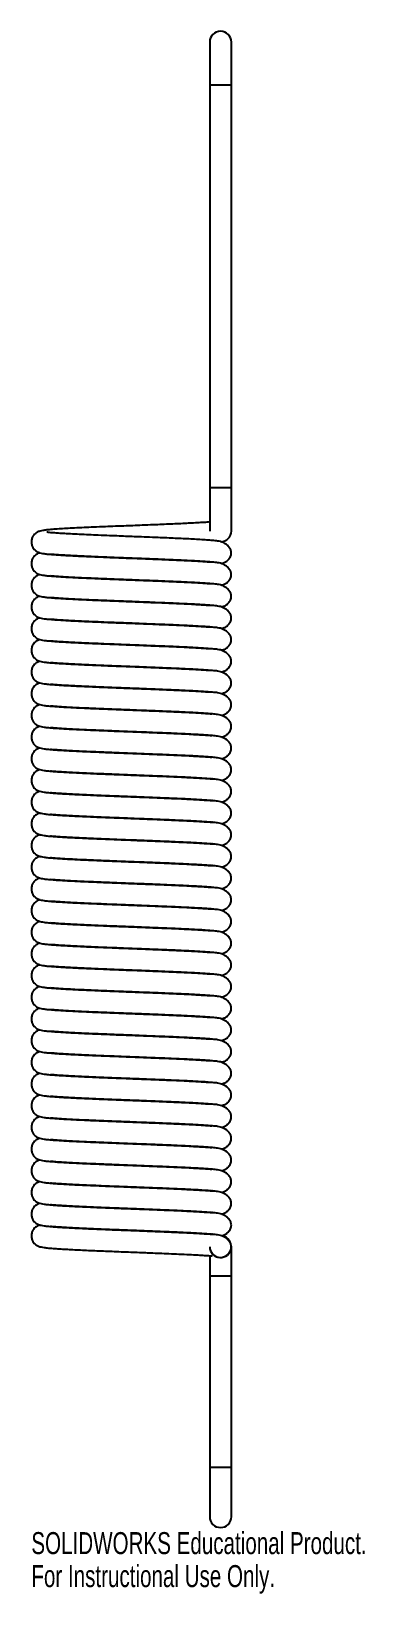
# Model space of a CAD drawing. Header units: millimetres. Extents: x -22 to 51, y -76 to 267.
import ezdxf

# ---------------------------------------------------------------- set-up
doc = ezdxf.new("R2010")
doc.units = ezdxf.units.MM
doc.styles.add('SLDTEXTSTYLE0', font='TXT', dxfattribs={"width": 0.7})

msp = doc.modelspace()

# ---------------------------------------------------------------- texts
at = {"color": 7, "linetype": 'Continuous', "char_height": 4.8336, "attachment_point": 1, "style": 'SLDTEXTSTYLE0'}
for s, insert in [('SOLIDWORKS Educational Product.', (-21.97, -62.74)), ('For Instructional Use Only.', (-21.97, -69.99))]:
    msp.add_mtext(s, dxfattribs=dict(at, insert=insert))

# ---------------------------------------------------------------- linework, layer by layer
at = {"color": 7, "linetype": 'Continuous', "lineweight": 25}
for p, q in [((17.23, 264.79), (17.23, 157.29)), ((21.98, 157.29), (21.98, 264.79)), ((21.98, 255.29), (17.23, 255.29)), ((21.98, 166.79), (17.23, 166.79)), ((21.95, 157.18), (21.98, 157.29)), ((21.98, -59.35), (21.98, 0)), ((17.23, -1.95), (17.23, -59.35)), ((21.98, -6.5), (17.23, -6.5)), ((21.98, -48.5), (17.23, -48.5))]:
    msp.add_line(p, q, dxfattribs=at)
for centre, radius, start, end in [((19.6, 264.79), 2.38, 0, 180), ((19.6, 157.29), 2.38, 271.7047, 0), ((19.6, 0), 2.38, 180, 79.106), ((19.6, 0), 2.37, 269.9744, 0.021), ((19.6, 0), 2.38, 226.8829, 270.0044), ((19.6, -59.35), 2.38, 180, 0)]:
    msp.add_arc(centre, radius, start, end, dxfattribs=at)
for points, knots in [([(17.23, 159.3), (17.02, 159.28), (16.47, 159.23), (15.27, 159.15), (13.77, 159.07), (11.64, 158.95), (9.29, 158.85), (6.79, 158.74), (4.7, 158.66), (2.54, 158.57), (0.37, 158.49), (-1.6, 158.41), (-3.62, 158.34), (-5.87, 158.24), (-8.19, 158.15), (-10.45, 158.05), (-12.48, 157.96), (-14.31, 157.86), (-15.99, 157.76), (-17.43, 157.66), (-18.59, 157.55), (-19.35, 157.45), (-20.04, 157.31), (-20.59, 157.11), (-21.05, 156.82), (-21.44, 156.45), (-21.81, 155.88), (-22.01, 155.11), (-21.94, 154.33), (-21.68, 153.7), (-21.33, 153.24), (-20.87, 152.85), (-20.29, 152.57), (-19.8, 152.45), (-19.13, 152.33), (-18.19, 152.22), (-16.98, 152.13), (-15.55, 152.03), (-14.08, 151.94), (-12.48, 151.86), (-10.23, 151.75), (-7.77, 151.65), (-5.21, 151.54), (-3.21, 151.46), (-1.19, 151.38), (0.82, 151.31), (2.63, 151.24), (4.39, 151.17), (6.25, 151.09), (8.34, 151), (10.57, 150.91), (12.73, 150.8), (14.59, 150.7), (16.01, 150.61), (16.99, 150.55), (17.68, 150.5), (17.77, 150.56), (17.81, 150.6)], [0, 0, 0, 0, 0.0134672, 0.0353747, 0.0560096, 0.0752154, 0.1119969, 0.1303218, 0.1485053, 0.1705146, 0.1894321, 0.2066258, 0.2235223, 0.2439714, 0.2686115, 0.2896821, 0.3127273, 0.3349804, 0.3558409, 0.3812908, 0.404431, 0.4254359, 0.4400035, 0.453907, 0.460731, 0.4674647, 0.4745224, 0.482248, 0.4898384, 0.4966089, 0.5026306, 0.5081504, 0.5185554, 0.5325078, 0.550328, 0.5723801, 0.5976928, 0.617773, 0.6373876, 0.6564262, 0.6750567, 0.7117496, 0.7300277, 0.7469863, 0.7668473, 0.7843413, 0.801012, 0.8153416, 0.8326171, 0.8527379, 0.875548, 0.9008976, 0.925036, 0.9469733, 0.9666171, 0.9842855, 1, 1, 1, 1]), ([(19.74, 150.16), (19.9, 150.21), (20.28, 150.3), (20.84, 150.59), (21.4, 151.03), (21.85, 151.66), (22.03, 152.6), (21.89, 153.16), (21.54, 153.77), (21.06, 154.24), (20.53, 154.6), (19.89, 154.91), (19.18, 155.09), (18.5, 155.17), (17.6, 155.26), (16.26, 155.35), (14.74, 155.45), (13.13, 155.54), (11.44, 155.62), (9.1, 155.73), (6.39, 155.84), (3.49, 155.96), (1.23, 156.05), (-0.79, 156.12), (-2.78, 156.2), (-4.95, 156.29), (-7.17, 156.38), (-9.4, 156.47), (-11.47, 156.56), (-13.38, 156.66), (-15, 156.75), (-16.29, 156.84), (-17.29, 156.91), (-18, 156.98), (-18.5, 157.05), (-18.53, 157.04), (-18.54, 157.04)], [0, 0, 0, 0, 0.015735, 0.034721, 0.055585, 0.07847, 0.103293, 0.128904, 0.151161, 0.169886, 0.185066, 0.199994, 0.213207, 0.231506, 0.26911, 0.307843, 0.34437, 0.378471, 0.410576, 0.442103, 0.504831, 0.54426, 0.578339, 0.608293, 0.636782, 0.669428, 0.709389, 0.743901, 0.782293, 0.821224, 0.857885, 0.892004, 0.923546, 0.952991, 0.98027, 1, 1, 1, 1]), ([(-20.04, 152.53), (-20.05, 152.52), (-20.25, 152.48), (-20.59, 152.34), (-21.05, 152.06), (-21.44, 151.69), (-21.81, 151.12), (-22.01, 150.34), (-21.94, 149.56), (-21.68, 148.93), (-21.33, 148.48), (-20.87, 148.08), (-20.29, 147.8), (-19.8, 147.68), (-19.13, 147.56), (-18.19, 147.46), (-16.98, 147.36), (-15.55, 147.26), (-14.08, 147.18), (-12.48, 147.09), (-10.23, 146.99), (-7.77, 146.88), (-5.21, 146.78), (-3.21, 146.7), (-1.19, 146.62), (0.82, 146.54), (2.63, 146.47), (4.39, 146.4), (6.25, 146.33), (8.34, 146.24), (10.57, 146.14), (12.73, 146.04), (14.59, 145.94), (16.01, 145.84), (16.99, 145.79), (17.68, 145.73), (17.77, 145.8), (17.81, 145.83)], [0, 0, 0, 0, 0.00081, 0.025618, 0.037794, 0.049809, 0.062402, 0.076186, 0.08973, 0.10181, 0.112554, 0.122403, 0.140969, 0.165864, 0.19766, 0.237007, 0.282172, 0.318001, 0.352999, 0.386969, 0.420211, 0.485681, 0.518294, 0.548553, 0.583991, 0.615205, 0.64495, 0.670518, 0.701342, 0.737243, 0.777943, 0.823174, 0.866243, 0.905386, 0.940436, 0.971961, 1, 1, 1, 1]), ([(19.74, 145.4), (19.9, 145.44), (20.28, 145.53), (20.84, 145.82), (21.4, 146.26), (21.85, 146.89), (22.03, 147.83), (21.89, 148.39), (21.54, 149.01), (21.06, 149.47), (20.53, 149.84), (19.89, 150.14), (19.18, 150.32), (18.5, 150.4), (17.6, 150.49), (16.26, 150.59), (14.74, 150.68), (13.13, 150.77), (11.44, 150.86), (9.1, 150.96), (6.39, 151.07), (3.49, 151.19), (1.23, 151.28), (-0.79, 151.36), (-2.78, 151.43), (-4.95, 151.52), (-7.17, 151.61), (-9.4, 151.71), (-11.47, 151.8), (-13.38, 151.9), (-15, 151.99), (-16.29, 152.07), (-17.19, 152.14), (-17.59, 152.18), (-17.74, 152.19)], [0, 0, 0, 0, 0.016693, 0.036835, 0.058969, 0.083247, 0.109582, 0.136752, 0.160364, 0.180228, 0.196333, 0.21217, 0.226187, 0.2456, 0.285494, 0.326584, 0.365335, 0.401512, 0.435572, 0.469018, 0.535565, 0.577395, 0.613548, 0.645326, 0.675549, 0.710183, 0.752577, 0.789189, 0.829919, 0.87122, 0.910113, 0.946309, 0.979771, 1, 1, 1, 1]), ([(-20.04, 147.76), (-20.05, 147.76), (-20.25, 147.71), (-20.59, 147.57), (-21.05, 147.29), (-21.44, 146.92), (-21.81, 146.35), (-22.01, 145.58), (-21.94, 144.8), (-21.68, 144.16), (-21.33, 143.71), (-20.87, 143.31), (-20.29, 143.04), (-19.8, 142.91), (-19.13, 142.8), (-18.19, 142.69), (-16.98, 142.59), (-15.55, 142.5), (-14.08, 142.41), (-12.48, 142.33), (-10.23, 142.22), (-7.77, 142.11), (-5.21, 142.01), (-3.21, 141.93), (-1.19, 141.85), (0.82, 141.77), (2.63, 141.7), (4.39, 141.63), (6.25, 141.56), (8.34, 141.47), (10.57, 141.38), (12.73, 141.27), (14.59, 141.17), (16.01, 141.08), (16.99, 141.02), (17.68, 140.97), (17.77, 141.03), (17.81, 141.06)], [0, 0, 0, 0, 0.00081, 0.025618, 0.037794, 0.049809, 0.062402, 0.076186, 0.08973, 0.10181, 0.112554, 0.122403, 0.140969, 0.165864, 0.19766, 0.237007, 0.282172, 0.318001, 0.352999, 0.386969, 0.420211, 0.485681, 0.518294, 0.548553, 0.583991, 0.615205, 0.64495, 0.670518, 0.701342, 0.737243, 0.777943, 0.823174, 0.866243, 0.905386, 0.940436, 0.971961, 1, 1, 1, 1]), ([(19.74, 140.63), (19.9, 140.67), (20.28, 140.76), (20.84, 141.05), (21.4, 141.49), (21.85, 142.12), (22.03, 143.06), (21.89, 143.63), (21.54, 144.24), (21.06, 144.71), (20.53, 145.07), (19.89, 145.38), (19.18, 145.56), (18.5, 145.64), (17.6, 145.73), (16.26, 145.82), (14.74, 145.92), (13.13, 146.01), (11.44, 146.09), (9.1, 146.19), (6.39, 146.31), (3.49, 146.42), (1.23, 146.51), (-0.79, 146.59), (-2.78, 146.67), (-4.95, 146.75), (-7.17, 146.84), (-9.4, 146.94), (-11.47, 147.03), (-13.38, 147.13), (-15, 147.22), (-16.29, 147.31), (-17.19, 147.37), (-17.59, 147.41), (-17.74, 147.43)], [0, 0, 0, 0, 0.016693, 0.036835, 0.058969, 0.083247, 0.109582, 0.136752, 0.160364, 0.180228, 0.196333, 0.21217, 0.226187, 0.2456, 0.285494, 0.326584, 0.365335, 0.401512, 0.435572, 0.469018, 0.535565, 0.577395, 0.613548, 0.645326, 0.675549, 0.710183, 0.752577, 0.789189, 0.829919, 0.87122, 0.910113, 0.946309, 0.979771, 1, 1, 1, 1]), ([(-20.04, 142.99), (-20.05, 142.99), (-20.25, 142.95), (-20.59, 142.81), (-21.05, 142.52), (-21.44, 142.16), (-21.81, 141.59), (-22.01, 140.81), (-21.94, 140.03), (-21.68, 139.4), (-21.33, 138.94), (-20.87, 138.55), (-20.29, 138.27), (-19.8, 138.15), (-19.13, 138.03), (-18.19, 137.93), (-16.98, 137.83), (-15.55, 137.73), (-14.08, 137.64), (-12.48, 137.56), (-10.23, 137.45), (-7.77, 137.35), (-5.21, 137.24), (-3.21, 137.16), (-1.19, 137.08), (0.82, 137.01), (2.63, 136.94), (4.39, 136.87), (6.25, 136.79), (8.34, 136.71), (10.57, 136.61), (12.73, 136.5), (14.59, 136.4), (16.01, 136.31), (16.99, 136.26), (17.68, 136.2), (17.77, 136.27), (17.81, 136.3)], [0, 0, 0, 0, 0.00081, 0.025618, 0.037794, 0.049809, 0.062402, 0.076186, 0.08973, 0.10181, 0.112554, 0.122403, 0.140969, 0.165864, 0.19766, 0.237007, 0.282172, 0.318001, 0.352999, 0.386969, 0.420211, 0.485681, 0.518294, 0.548553, 0.583991, 0.615205, 0.64495, 0.670518, 0.701342, 0.737243, 0.777943, 0.823174, 0.866243, 0.905386, 0.940436, 0.971961, 1, 1, 1, 1]), ([(19.74, 135.87), (19.9, 135.91), (20.28, 136), (20.84, 136.29), (21.4, 136.73), (21.85, 137.36), (22.03, 138.3), (21.89, 138.86), (21.54, 139.47), (21.06, 139.94), (20.53, 140.31), (19.89, 140.61), (19.18, 140.79), (18.5, 140.87), (17.6, 140.96), (16.26, 141.06), (14.74, 141.15), (13.13, 141.24), (11.44, 141.32), (9.1, 141.43), (6.39, 141.54), (3.49, 141.66), (1.23, 141.75), (-0.79, 141.82), (-2.78, 141.9), (-4.95, 141.99), (-7.17, 142.08), (-9.4, 142.17), (-11.47, 142.27), (-13.38, 142.36), (-15, 142.46), (-16.29, 142.54), (-17.19, 142.61), (-17.59, 142.65), (-17.74, 142.66)], [0, 0, 0, 0, 0.016693, 0.036835, 0.058969, 0.083247, 0.109582, 0.136752, 0.160364, 0.180228, 0.196333, 0.21217, 0.226187, 0.2456, 0.285494, 0.326584, 0.365335, 0.401512, 0.435572, 0.469018, 0.535565, 0.577395, 0.613548, 0.645326, 0.675549, 0.710183, 0.752577, 0.789189, 0.829919, 0.87122, 0.910113, 0.946309, 0.979771, 1, 1, 1, 1]), ([(-20.04, 138.23), (-20.05, 138.23), (-20.25, 138.18), (-20.59, 138.04), (-21.05, 137.76), (-21.44, 137.39), (-21.81, 136.82), (-22.01, 136.05), (-21.94, 135.27), (-21.68, 134.63), (-21.33, 134.18), (-20.87, 133.78), (-20.29, 133.5), (-19.8, 133.38), (-19.13, 133.26), (-18.19, 133.16), (-16.98, 133.06), (-15.55, 132.96), (-14.08, 132.88), (-12.48, 132.79), (-10.23, 132.69), (-7.77, 132.58), (-5.21, 132.48), (-3.21, 132.4), (-1.19, 132.32), (0.82, 132.24), (2.63, 132.17), (4.39, 132.1), (6.25, 132.03), (8.34, 131.94), (10.57, 131.84), (12.73, 131.74), (14.59, 131.64), (16.01, 131.55), (16.99, 131.49), (17.68, 131.43), (17.77, 131.5), (17.81, 131.53)], [0, 0, 0, 0, 0.00081, 0.025618, 0.037794, 0.049809, 0.062402, 0.076186, 0.08973, 0.10181, 0.112554, 0.122403, 0.140969, 0.165864, 0.19766, 0.237007, 0.282172, 0.318001, 0.352999, 0.386969, 0.420211, 0.485681, 0.518294, 0.548553, 0.583991, 0.615205, 0.64495, 0.670518, 0.701342, 0.737243, 0.777943, 0.823174, 0.866243, 0.905386, 0.940436, 0.971961, 1, 1, 1, 1]), ([(19.74, 131.1), (19.9, 131.14), (20.28, 131.23), (20.84, 131.52), (21.4, 131.96), (21.85, 132.59), (22.03, 133.53), (21.89, 134.09), (21.54, 134.71), (21.06, 135.17), (20.53, 135.54), (19.89, 135.85), (19.18, 136.02), (18.5, 136.11), (17.6, 136.19), (16.26, 136.29), (14.74, 136.38), (13.13, 136.47), (11.44, 136.56), (9.1, 136.66), (6.39, 136.78), (3.49, 136.89), (1.23, 136.98), (-0.79, 137.06), (-2.78, 137.13), (-4.95, 137.22), (-7.17, 137.31), (-9.4, 137.41), (-11.47, 137.5), (-13.38, 137.6), (-15, 137.69), (-16.29, 137.77), (-17.19, 137.84), (-17.59, 137.88), (-17.74, 137.89)], [0, 0, 0, 0, 0.0166928, 0.0368352, 0.0589686, 0.083247, 0.1095816, 0.1367517, 0.1603638, 0.1802282, 0.196333, 0.2121697, 0.2261867, 0.2456005, 0.2854938, 0.326584, 0.3653348, 0.401512, 0.4355721, 0.4690185, 0.535565, 0.5773947, 0.6135482, 0.6453258, 0.6755489, 0.7101831, 0.752577, 0.7891893, 0.8299193, 0.87122, 0.9101134, 0.946309, 0.9797709, 1, 1, 1, 1]), ([(-20.04, 133.46), (-20.05, 133.46), (-20.25, 133.41), (-20.59, 133.27), (-21.05, 132.99), (-21.44, 132.62), (-21.81, 132.05), (-22.01, 131.28), (-21.94, 130.5), (-21.68, 129.87), (-21.33, 129.41), (-20.87, 129.02), (-20.29, 128.74), (-19.8, 128.62), (-19.13, 128.5), (-18.19, 128.39), (-16.98, 128.29), (-15.55, 128.2), (-14.08, 128.11), (-12.48, 128.03), (-10.23, 127.92), (-7.77, 127.82), (-5.21, 127.71), (-3.21, 127.63), (-1.19, 127.55), (0.82, 127.48), (2.63, 127.41), (4.39, 127.34), (6.25, 127.26), (8.34, 127.17), (10.57, 127.08), (12.73, 126.97), (14.59, 126.87), (16.01, 126.78), (16.99, 126.72), (17.68, 126.67), (17.77, 126.73), (17.81, 126.76)], [0, 0, 0, 0, 0.00081, 0.025618, 0.037794, 0.049809, 0.062402, 0.076186, 0.08973, 0.10181, 0.112554, 0.122403, 0.140969, 0.165864, 0.19766, 0.237007, 0.282172, 0.318001, 0.352999, 0.386969, 0.420211, 0.485681, 0.518294, 0.548553, 0.583991, 0.615205, 0.64495, 0.670518, 0.701342, 0.737243, 0.777943, 0.823174, 0.866243, 0.905386, 0.940436, 0.971961, 1, 1, 1, 1]), ([(19.74, 126.33), (19.9, 126.37), (20.28, 126.46), (20.84, 126.75), (21.4, 127.2), (21.85, 127.82), (22.03, 128.76), (21.89, 129.33), (21.54, 129.94), (21.06, 130.41), (20.53, 130.77), (19.89, 131.08), (19.18, 131.26), (18.5, 131.34), (17.6, 131.43), (16.26, 131.52), (14.74, 131.62), (13.13, 131.71), (11.44, 131.79), (9.1, 131.9), (6.39, 132.01), (3.49, 132.13), (1.23, 132.21), (-0.79, 132.29), (-2.78, 132.37), (-4.95, 132.45), (-7.17, 132.55), (-9.4, 132.64), (-11.47, 132.73), (-13.38, 132.83), (-15, 132.92), (-16.29, 133.01), (-17.19, 133.07), (-17.59, 133.11), (-17.74, 133.13)], [0, 0, 0, 0, 0.016693, 0.036835, 0.058969, 0.083247, 0.109582, 0.136752, 0.160364, 0.180228, 0.196333, 0.21217, 0.226187, 0.2456, 0.285494, 0.326584, 0.365335, 0.401512, 0.435572, 0.469018, 0.535565, 0.577395, 0.613548, 0.645326, 0.675549, 0.710183, 0.752577, 0.789189, 0.829919, 0.87122, 0.910113, 0.946309, 0.979771, 1, 1, 1, 1]), ([(-20.04, 128.69), (-20.05, 128.69), (-20.25, 128.65), (-20.59, 128.51), (-21.05, 128.22), (-21.44, 127.86), (-21.81, 127.29), (-22.01, 126.51), (-21.94, 125.73), (-21.68, 125.1), (-21.33, 124.64), (-20.87, 124.25), (-20.29, 123.97), (-19.8, 123.85), (-19.13, 123.73), (-18.19, 123.63), (-16.98, 123.53), (-15.55, 123.43), (-14.08, 123.34), (-12.48, 123.26), (-10.23, 123.15), (-7.77, 123.05), (-5.21, 122.94), (-3.21, 122.86), (-1.19, 122.79), (0.82, 122.71), (2.63, 122.64), (4.39, 122.57), (6.25, 122.49), (8.34, 122.41), (10.57, 122.31), (12.73, 122.21), (14.59, 122.1), (16.01, 122.01), (16.99, 121.96), (17.68, 121.9), (17.77, 121.97), (17.81, 122)], [0, 0, 0, 0, 0.00081, 0.025618, 0.037794, 0.049809, 0.062402, 0.076186, 0.08973, 0.10181, 0.112554, 0.122403, 0.140969, 0.165864, 0.19766, 0.237007, 0.282172, 0.318001, 0.352999, 0.386969, 0.420211, 0.485681, 0.518294, 0.548553, 0.583991, 0.615205, 0.64495, 0.670518, 0.701342, 0.737243, 0.777943, 0.823174, 0.866243, 0.905386, 0.940436, 0.971961, 1, 1, 1, 1]), ([(19.74, 121.57), (19.9, 121.61), (20.28, 121.7), (20.84, 121.99), (21.4, 122.43), (21.85, 123.06), (22.03, 124), (21.89, 124.56), (21.54, 125.17), (21.06, 125.64), (20.53, 126.01), (19.89, 126.31), (19.18, 126.49), (18.5, 126.57), (17.6, 126.66), (16.26, 126.76), (14.74, 126.85), (13.13, 126.94), (11.44, 127.02), (9.1, 127.13), (6.39, 127.24), (3.49, 127.36), (1.23, 127.45), (-0.79, 127.52), (-2.78, 127.6), (-4.95, 127.69), (-7.17, 127.78), (-9.4, 127.87), (-11.47, 127.97), (-13.38, 128.06), (-15, 128.16), (-16.29, 128.24), (-17.19, 128.31), (-17.59, 128.35), (-17.74, 128.36)], [0, 0, 0, 0, 0.0166928, 0.0368352, 0.0589686, 0.083247, 0.1095816, 0.1367517, 0.1603638, 0.1802282, 0.196333, 0.2121697, 0.2261867, 0.2456005, 0.2854938, 0.326584, 0.3653348, 0.401512, 0.4355721, 0.4690185, 0.535565, 0.5773947, 0.6135482, 0.6453258, 0.6755489, 0.7101831, 0.752577, 0.7891893, 0.8299193, 0.87122, 0.9101134, 0.946309, 0.9797709, 1, 1, 1, 1]), ([(-20.04, 123.93), (-20.05, 123.93), (-20.25, 123.88), (-20.59, 123.74), (-21.05, 123.46), (-21.44, 123.09), (-21.81, 122.52), (-22.01, 121.75), (-21.94, 120.97), (-21.68, 120.33), (-21.33, 119.88), (-20.87, 119.48), (-20.29, 119.21), (-19.8, 119.08), (-19.13, 118.97), (-18.19, 118.86), (-16.98, 118.76), (-15.55, 118.67), (-14.08, 118.58), (-12.48, 118.49), (-10.23, 118.39), (-7.77, 118.28), (-5.21, 118.18), (-3.21, 118.1), (-1.19, 118.02), (0.82, 117.94), (2.63, 117.87), (4.39, 117.8), (6.25, 117.73), (8.34, 117.64), (10.57, 117.54), (12.73, 117.44), (14.59, 117.34), (16.01, 117.25), (16.99, 117.19), (17.68, 117.13), (17.77, 117.2), (17.81, 117.23)], [0, 0, 0, 0, 0.00081, 0.025618, 0.037794, 0.049809, 0.062402, 0.076186, 0.08973, 0.10181, 0.112554, 0.122403, 0.140969, 0.165864, 0.19766, 0.237007, 0.282172, 0.318001, 0.352999, 0.386969, 0.420211, 0.485681, 0.518294, 0.548553, 0.583991, 0.615205, 0.64495, 0.670518, 0.701342, 0.737243, 0.777943, 0.823174, 0.866243, 0.905386, 0.940436, 0.971961, 1, 1, 1, 1]), ([(19.74, 116.8), (19.9, 116.84), (20.28, 116.93), (20.84, 117.22), (21.4, 117.66), (21.85, 118.29), (22.03, 119.23), (21.89, 119.79), (21.54, 120.41), (21.06, 120.88), (20.53, 121.24), (19.89, 121.55), (19.18, 121.72), (18.5, 121.81), (17.6, 121.89), (16.26, 121.99), (14.74, 122.09), (13.13, 122.17), (11.44, 122.26), (9.1, 122.36), (6.39, 122.48), (3.49, 122.59), (1.23, 122.68), (-0.79, 122.76), (-2.78, 122.83), (-4.95, 122.92), (-7.17, 123.01), (-9.4, 123.11), (-11.47, 123.2), (-13.38, 123.3), (-15, 123.39), (-16.29, 123.47), (-17.19, 123.54), (-17.59, 123.58), (-17.74, 123.59)], [0, 0, 0, 0, 0.016693, 0.036835, 0.058969, 0.083247, 0.109582, 0.136752, 0.160364, 0.180228, 0.196333, 0.21217, 0.226187, 0.2456, 0.285494, 0.326584, 0.365335, 0.401512, 0.435572, 0.469018, 0.535565, 0.577395, 0.613548, 0.645326, 0.675549, 0.710183, 0.752577, 0.789189, 0.829919, 0.87122, 0.910113, 0.946309, 0.979771, 1, 1, 1, 1]), ([(-20.04, 119.16), (-20.05, 119.16), (-20.25, 119.12), (-20.59, 118.97), (-21.05, 118.69), (-21.44, 118.32), (-21.81, 117.75), (-22.01, 116.98), (-21.94, 116.2), (-21.68, 115.57), (-21.33, 115.11), (-20.87, 114.72), (-20.29, 114.44), (-19.8, 114.32), (-19.13, 114.2), (-18.19, 114.09), (-16.98, 113.99), (-15.55, 113.9), (-14.08, 113.81), (-12.48, 113.73), (-10.23, 113.62), (-7.77, 113.52), (-5.21, 113.41), (-3.21, 113.33), (-1.19, 113.25), (0.82, 113.18), (2.63, 113.11), (4.39, 113.04), (6.25, 112.96), (8.34, 112.87), (10.57, 112.78), (12.73, 112.67), (14.59, 112.57), (16.01, 112.48), (16.99, 112.42), (17.68, 112.37), (17.77, 112.43), (17.81, 112.46)], [0, 0, 0, 0, 0.00081, 0.025618, 0.037794, 0.049809, 0.062402, 0.076186, 0.08973, 0.10181, 0.112554, 0.122403, 0.140969, 0.165864, 0.19766, 0.237007, 0.282172, 0.318001, 0.352999, 0.386969, 0.420211, 0.485681, 0.518294, 0.548553, 0.583991, 0.615205, 0.64495, 0.670518, 0.701342, 0.737243, 0.777943, 0.823174, 0.866243, 0.905386, 0.940436, 0.971961, 1, 1, 1, 1]), ([(19.74, 112.03), (19.9, 112.07), (20.28, 112.17), (20.84, 112.45), (21.4, 112.9), (21.85, 113.53), (22.03, 114.46), (21.89, 115.03), (21.54, 115.64), (21.06, 116.11), (20.53, 116.47), (19.89, 116.78), (19.18, 116.96), (18.5, 117.04), (17.6, 117.13), (16.26, 117.22), (14.74, 117.32), (13.13, 117.41), (11.44, 117.49), (9.1, 117.6), (6.39, 117.71), (3.49, 117.83), (1.23, 117.91), (-0.79, 117.99), (-2.78, 118.07), (-4.95, 118.15), (-7.17, 118.25), (-9.4, 118.34), (-11.47, 118.43), (-13.38, 118.53), (-15, 118.62), (-16.29, 118.71), (-17.19, 118.77), (-17.59, 118.81), (-17.74, 118.83)], [0, 0, 0, 0, 0.0166928, 0.0368352, 0.0589686, 0.083247, 0.1095816, 0.1367517, 0.1603638, 0.1802282, 0.196333, 0.2121697, 0.2261867, 0.2456005, 0.2854938, 0.326584, 0.3653348, 0.401512, 0.4355721, 0.4690185, 0.535565, 0.5773947, 0.6135482, 0.6453258, 0.6755489, 0.7101831, 0.752577, 0.7891893, 0.8299193, 0.87122, 0.9101134, 0.946309, 0.9797709, 1, 1, 1, 1]), ([(-20.04, 114.4), (-20.05, 114.39), (-20.25, 114.35), (-20.59, 114.21), (-21.05, 113.92), (-21.44, 113.56), (-21.81, 112.99), (-22.01, 112.21), (-21.94, 111.43), (-21.68, 110.8), (-21.33, 110.35), (-20.87, 109.95), (-20.29, 109.67), (-19.8, 109.55), (-19.13, 109.43), (-18.19, 109.33), (-16.98, 109.23), (-15.55, 109.13), (-14.08, 109.05), (-12.48, 108.96), (-10.23, 108.85), (-7.77, 108.75), (-5.21, 108.64), (-3.21, 108.56), (-1.19, 108.49), (0.82, 108.41), (2.63, 108.34), (4.39, 108.27), (6.25, 108.19), (8.34, 108.11), (10.57, 108.01), (12.73, 107.91), (14.59, 107.8), (16.01, 107.71), (16.99, 107.66), (17.68, 107.6), (17.77, 107.67), (17.81, 107.7)], [0, 0, 0, 0, 0.00081, 0.025618, 0.037794, 0.049809, 0.062402, 0.076186, 0.08973, 0.10181, 0.112554, 0.122403, 0.140969, 0.165864, 0.19766, 0.237007, 0.282172, 0.318001, 0.352999, 0.386969, 0.420211, 0.485681, 0.518294, 0.548553, 0.583991, 0.615205, 0.64495, 0.670518, 0.701342, 0.737243, 0.777943, 0.823174, 0.866243, 0.905386, 0.940436, 0.971961, 1, 1, 1, 1]), ([(19.74, 107.27), (19.9, 107.31), (20.28, 107.4), (20.84, 107.69), (21.4, 108.13), (21.85, 108.76), (22.03, 109.7), (21.89, 110.26), (21.54, 110.87), (21.06, 111.34), (20.53, 111.71), (19.89, 112.01), (19.18, 112.19), (18.5, 112.27), (17.6, 112.36), (16.26, 112.46), (14.74, 112.55), (13.13, 112.64), (11.44, 112.72), (9.1, 112.83), (6.39, 112.94), (3.49, 113.06), (1.23, 113.15), (-0.79, 113.22), (-2.78, 113.3), (-4.95, 113.39), (-7.17, 113.48), (-9.4, 113.57), (-11.47, 113.67), (-13.38, 113.76), (-15, 113.86), (-16.29, 113.94), (-17.19, 114.01), (-17.59, 114.05), (-17.74, 114.06)], [0, 0, 0, 0, 0.016693, 0.036835, 0.058969, 0.083247, 0.109582, 0.136752, 0.160364, 0.180228, 0.196333, 0.21217, 0.226187, 0.2456, 0.285494, 0.326584, 0.365335, 0.401512, 0.435572, 0.469018, 0.535565, 0.577395, 0.613548, 0.645326, 0.675549, 0.710183, 0.752577, 0.789189, 0.829919, 0.87122, 0.910113, 0.946309, 0.979771, 1, 1, 1, 1]), ([(-20.04, 109.63), (-20.05, 109.63), (-20.25, 109.58), (-20.59, 109.44), (-21.05, 109.16), (-21.44, 108.79), (-21.81, 108.22), (-22.01, 107.45), (-21.94, 106.67), (-21.68, 106.03), (-21.33, 105.58), (-20.87, 105.18), (-20.29, 104.91), (-19.8, 104.78), (-19.13, 104.67), (-18.19, 104.56), (-16.98, 104.46), (-15.55, 104.37), (-14.08, 104.28), (-12.48, 104.2), (-10.23, 104.09), (-7.77, 103.98), (-5.21, 103.88), (-3.21, 103.8), (-1.19, 103.72), (0.82, 103.64), (2.63, 103.57), (4.39, 103.5), (6.25, 103.43), (8.34, 103.34), (10.57, 103.24), (12.73, 103.14), (14.59, 103.04), (16.01, 102.95), (16.99, 102.89), (17.68, 102.84), (17.77, 102.9), (17.81, 102.93)], [0, 0, 0, 0, 0.00081, 0.025618, 0.037794, 0.049809, 0.062402, 0.076186, 0.08973, 0.10181, 0.112554, 0.122403, 0.140969, 0.165864, 0.19766, 0.237007, 0.282172, 0.318001, 0.352999, 0.386969, 0.420211, 0.485681, 0.518294, 0.548553, 0.583991, 0.615205, 0.64495, 0.670518, 0.701342, 0.737243, 0.777943, 0.823174, 0.866243, 0.905386, 0.940436, 0.971961, 1, 1, 1, 1]), ([(19.74, 102.5), (19.9, 102.54), (20.28, 102.63), (20.84, 102.92), (21.4, 103.36), (21.85, 103.99), (22.03, 104.93), (21.89, 105.5), (21.54, 106.11), (21.06, 106.58), (20.53, 106.94), (19.89, 107.25), (19.18, 107.42), (18.5, 107.51), (17.6, 107.59), (16.26, 107.69), (14.74, 107.79), (13.13, 107.88), (11.44, 107.96), (9.1, 108.06), (6.39, 108.18), (3.49, 108.29), (1.23, 108.38), (-0.79, 108.46), (-2.78, 108.54), (-4.95, 108.62), (-7.17, 108.71), (-9.4, 108.81), (-11.47, 108.9), (-13.38, 109), (-15, 109.09), (-16.29, 109.18), (-17.19, 109.24), (-17.59, 109.28), (-17.74, 109.3)], [0, 0, 0, 0, 0.0166928, 0.0368352, 0.0589686, 0.083247, 0.1095816, 0.1367517, 0.1603638, 0.1802282, 0.196333, 0.2121697, 0.2261867, 0.2456005, 0.2854938, 0.326584, 0.3653348, 0.401512, 0.4355721, 0.4690185, 0.535565, 0.5773947, 0.6135482, 0.6453258, 0.6755489, 0.7101831, 0.752577, 0.7891893, 0.8299193, 0.87122, 0.9101134, 0.946309, 0.9797709, 1, 1, 1, 1]), ([(-20.04, 104.86), (-20.05, 104.86), (-20.25, 104.82), (-20.59, 104.68), (-21.05, 104.39), (-21.44, 104.02), (-21.81, 103.45), (-22.01, 102.68), (-21.94, 101.9), (-21.68, 101.27), (-21.33, 100.81), (-20.87, 100.42), (-20.29, 100.14), (-19.8, 100.02), (-19.13, 99.9), (-18.19, 99.79), (-16.98, 99.7), (-15.55, 99.6), (-14.08, 99.51), (-12.48, 99.43), (-10.23, 99.32), (-7.77, 99.22), (-5.21, 99.11), (-3.21, 99.03), (-1.19, 98.95), (0.82, 98.88), (2.63, 98.81), (4.39, 98.74), (6.25, 98.66), (8.34, 98.57), (10.57, 98.48), (12.73, 98.37), (14.59, 98.27), (16.01, 98.18), (16.99, 98.12), (17.68, 98.07), (17.77, 98.13), (17.81, 98.17)], [0, 0, 0, 0, 0.00081, 0.025618, 0.037794, 0.049809, 0.062402, 0.076186, 0.08973, 0.10181, 0.112554, 0.122403, 0.140969, 0.165864, 0.19766, 0.237007, 0.282172, 0.318001, 0.352999, 0.386969, 0.420211, 0.485681, 0.518294, 0.548553, 0.583991, 0.615205, 0.64495, 0.670518, 0.701342, 0.737243, 0.777943, 0.823174, 0.866243, 0.905386, 0.940436, 0.971961, 1, 1, 1, 1]), ([(19.74, 97.73), (19.9, 97.78), (20.28, 97.87), (20.84, 98.16), (21.4, 98.6), (21.85, 99.23), (22.03, 100.17), (21.89, 100.73), (21.54, 101.34), (21.06, 101.81), (20.53, 102.17), (19.89, 102.48), (19.18, 102.66), (18.5, 102.74), (17.6, 102.83), (16.26, 102.92), (14.74, 103.02), (13.13, 103.11), (11.44, 103.19), (9.1, 103.3), (6.39, 103.41), (3.49, 103.53), (1.23, 103.62), (-0.79, 103.69), (-2.78, 103.77), (-4.95, 103.86), (-7.17, 103.95), (-9.4, 104.04), (-11.47, 104.13), (-13.38, 104.23), (-15, 104.32), (-16.29, 104.41), (-17.19, 104.48), (-17.59, 104.51), (-17.74, 104.53)], [0, 0, 0, 0, 0.016693, 0.036835, 0.058969, 0.083247, 0.109582, 0.136752, 0.160364, 0.180228, 0.196333, 0.21217, 0.226187, 0.2456, 0.285494, 0.326584, 0.365335, 0.401512, 0.435572, 0.469018, 0.535565, 0.577395, 0.613548, 0.645326, 0.675549, 0.710183, 0.752577, 0.789189, 0.829919, 0.87122, 0.910113, 0.946309, 0.979771, 1, 1, 1, 1]), ([(-20.04, 100.1), (-20.05, 100.09), (-20.25, 100.05), (-20.59, 99.91), (-21.05, 99.63), (-21.44, 99.26), (-21.81, 98.69), (-22.01, 97.91), (-21.94, 97.13), (-21.68, 96.5), (-21.33, 96.05), (-20.87, 95.65), (-20.29, 95.37), (-19.8, 95.25), (-19.13, 95.13), (-18.19, 95.03), (-16.98, 94.93), (-15.55, 94.83), (-14.08, 94.75), (-12.48, 94.66), (-10.23, 94.56), (-7.77, 94.45), (-5.21, 94.35), (-3.21, 94.27), (-1.19, 94.19), (0.82, 94.11), (2.63, 94.04), (4.39, 93.97), (6.25, 93.9), (8.34, 93.81), (10.57, 93.71), (12.73, 93.61), (14.59, 93.51), (16.01, 93.41), (16.99, 93.36), (17.68, 93.3), (17.77, 93.37), (17.81, 93.4)], [0, 0, 0, 0, 0.00081, 0.025618, 0.037794, 0.049809, 0.062402, 0.076186, 0.08973, 0.10181, 0.112554, 0.122403, 0.140969, 0.165864, 0.19766, 0.237007, 0.282172, 0.318001, 0.352999, 0.386969, 0.420211, 0.485681, 0.518294, 0.548553, 0.583991, 0.615205, 0.64495, 0.670518, 0.701342, 0.737243, 0.777943, 0.823174, 0.866243, 0.905386, 0.940436, 0.971961, 1, 1, 1, 1]), ([(19.74, 92.97), (19.9, 93.01), (20.28, 93.1), (20.84, 93.39), (21.4, 93.83), (21.85, 94.46), (22.03, 95.4), (21.89, 95.96), (21.54, 96.58), (21.06, 97.04), (20.53, 97.41), (19.89, 97.71), (19.18, 97.89), (18.5, 97.97), (17.6, 98.06), (16.26, 98.16), (14.74, 98.25), (13.13, 98.34), (11.44, 98.43), (9.1, 98.53), (6.39, 98.64), (3.49, 98.76), (1.23, 98.85), (-0.79, 98.93), (-2.78, 99), (-4.95, 99.09), (-7.17, 99.18), (-9.4, 99.28), (-11.47, 99.37), (-13.38, 99.47), (-15, 99.56), (-16.29, 99.64), (-17.19, 99.71), (-17.59, 99.75), (-17.74, 99.76)], [0, 0, 0, 0, 0.016693, 0.036835, 0.058969, 0.083247, 0.109582, 0.136752, 0.160364, 0.180228, 0.196333, 0.21217, 0.226187, 0.2456, 0.285494, 0.326584, 0.365335, 0.401512, 0.435572, 0.469018, 0.535565, 0.577395, 0.613548, 0.645326, 0.675549, 0.710183, 0.752577, 0.789189, 0.829919, 0.87122, 0.910113, 0.946309, 0.979771, 1, 1, 1, 1]), ([(-20.04, 95.33), (-20.05, 95.33), (-20.25, 95.28), (-20.59, 95.14), (-21.05, 94.86), (-21.44, 94.49), (-21.81, 93.92), (-22.01, 93.15), (-21.94, 92.37), (-21.68, 91.73), (-21.33, 91.28), (-20.87, 90.88), (-20.29, 90.61), (-19.8, 90.48), (-19.13, 90.37), (-18.19, 90.26), (-16.98, 90.16), (-15.55, 90.07), (-14.08, 89.98), (-12.48, 89.9), (-10.23, 89.79), (-7.77, 89.68), (-5.21, 89.58), (-3.21, 89.5), (-1.19, 89.42), (0.82, 89.34), (2.63, 89.27), (4.39, 89.2), (6.25, 89.13), (8.34, 89.04), (10.57, 88.95), (12.73, 88.84), (14.59, 88.74), (16.01, 88.65), (16.99, 88.59), (17.68, 88.54), (17.77, 88.6), (17.81, 88.63)], [0, 0, 0, 0, 0.00081, 0.025618, 0.037794, 0.049809, 0.062402, 0.076186, 0.08973, 0.10181, 0.112554, 0.122403, 0.140969, 0.165864, 0.19766, 0.237007, 0.282172, 0.318001, 0.352999, 0.386969, 0.420211, 0.485681, 0.518294, 0.548553, 0.583991, 0.615205, 0.64495, 0.670518, 0.701342, 0.737243, 0.777943, 0.823174, 0.866243, 0.905386, 0.940436, 0.971961, 1, 1, 1, 1]), ([(19.74, 88.2), (19.9, 88.24), (20.28, 88.33), (20.84, 88.62), (21.4, 89.06), (21.85, 89.69), (22.03, 90.63), (21.89, 91.2), (21.54, 91.81), (21.06, 92.28), (20.53, 92.64), (19.89, 92.95), (19.18, 93.13), (18.5, 93.21), (17.6, 93.3), (16.26, 93.39), (14.74, 93.49), (13.13, 93.58), (11.44, 93.66), (9.1, 93.76), (6.39, 93.88), (3.49, 93.99), (1.23, 94.08), (-0.79, 94.16), (-2.78, 94.24), (-4.95, 94.32), (-7.17, 94.41), (-9.4, 94.51), (-11.47, 94.6), (-13.38, 94.7), (-15, 94.79), (-16.29, 94.88), (-17.19, 94.94), (-17.59, 94.98), (-17.74, 95)], [0, 0, 0, 0, 0.0166928, 0.0368352, 0.0589686, 0.083247, 0.1095816, 0.1367517, 0.1603638, 0.1802282, 0.196333, 0.2121697, 0.2261867, 0.2456005, 0.2854938, 0.326584, 0.3653348, 0.401512, 0.4355721, 0.4690185, 0.535565, 0.5773947, 0.6135482, 0.6453258, 0.6755489, 0.7101831, 0.752577, 0.7891893, 0.8299193, 0.87122, 0.9101134, 0.946309, 0.9797709, 1, 1, 1, 1]), ([(-20.04, 90.56), (-20.05, 90.56), (-20.25, 90.52), (-20.59, 90.38), (-21.05, 90.09), (-21.44, 89.73), (-21.81, 89.16), (-22.01, 88.38), (-21.94, 87.6), (-21.68, 86.97), (-21.33, 86.51), (-20.87, 86.12), (-20.29, 85.84), (-19.8, 85.72), (-19.13, 85.6), (-18.19, 85.5), (-16.98, 85.4), (-15.55, 85.3), (-14.08, 85.21), (-12.48, 85.13), (-10.23, 85.02), (-7.77, 84.92), (-5.21, 84.81), (-3.21, 84.73), (-1.19, 84.65), (0.82, 84.58), (2.63, 84.51), (4.39, 84.44), (6.25, 84.36), (8.34, 84.28), (10.57, 84.18), (12.73, 84.07), (14.59, 83.97), (16.01, 83.88), (16.99, 83.83), (17.68, 83.77), (17.77, 83.84), (17.81, 83.87)], [0, 0, 0, 0, 0.00081, 0.025618, 0.037794, 0.049809, 0.062402, 0.076186, 0.08973, 0.10181, 0.112554, 0.122403, 0.140969, 0.165864, 0.19766, 0.237007, 0.282172, 0.318001, 0.352999, 0.386969, 0.420211, 0.485681, 0.518294, 0.548553, 0.583991, 0.615205, 0.64495, 0.670518, 0.701342, 0.737243, 0.777943, 0.823174, 0.866243, 0.905386, 0.940436, 0.971961, 1, 1, 1, 1]), ([(19.74, 83.44), (19.9, 83.48), (20.28, 83.57), (20.84, 83.86), (21.4, 84.3), (21.85, 84.93), (22.03, 85.87), (21.89, 86.43), (21.54, 87.04), (21.06, 87.51), (20.53, 87.88), (19.89, 88.18), (19.18, 88.36), (18.5, 88.44), (17.6, 88.53), (16.26, 88.63), (14.74, 88.72), (13.13, 88.81), (11.44, 88.89), (9.1, 89), (6.39, 89.11), (3.49, 89.23), (1.23, 89.32), (-0.79, 89.39), (-2.78, 89.47), (-4.95, 89.56), (-7.17, 89.65), (-9.4, 89.74), (-11.47, 89.84), (-13.38, 89.93), (-15, 90.03), (-16.29, 90.11), (-17.19, 90.18), (-17.59, 90.22), (-17.74, 90.23)], [0, 0, 0, 0, 0.016693, 0.036835, 0.058969, 0.083247, 0.109582, 0.136752, 0.160364, 0.180228, 0.196333, 0.21217, 0.226187, 0.2456, 0.285494, 0.326584, 0.365335, 0.401512, 0.435572, 0.469018, 0.535565, 0.577395, 0.613548, 0.645326, 0.675549, 0.710183, 0.752577, 0.789189, 0.829919, 0.87122, 0.910113, 0.946309, 0.979771, 1, 1, 1, 1]), ([(-20.04, 85.8), (-20.05, 85.8), (-20.25, 85.75), (-20.59, 85.61), (-21.05, 85.33), (-21.44, 84.96), (-21.81, 84.39), (-22.01, 83.62), (-21.94, 82.84), (-21.68, 82.2), (-21.33, 81.75), (-20.87, 81.35), (-20.29, 81.07), (-19.8, 80.95), (-19.13, 80.83), (-18.19, 80.73), (-16.98, 80.63), (-15.55, 80.53), (-14.08, 80.45), (-12.48, 80.36), (-10.23, 80.26), (-7.77, 80.15), (-5.21, 80.05), (-3.21, 79.97), (-1.19, 79.89), (0.82, 79.81), (2.63, 79.74), (4.39, 79.67), (6.25, 79.6), (8.34, 79.51), (10.57, 79.41), (12.73, 79.31), (14.59, 79.21), (16.01, 79.12), (16.99, 79.06), (17.68, 79), (17.77, 79.07), (17.81, 79.1)], [0, 0, 0, 0, 0.00081, 0.025618, 0.037794, 0.049809, 0.062402, 0.076186, 0.08973, 0.10181, 0.112554, 0.122403, 0.140969, 0.165864, 0.19766, 0.237007, 0.282172, 0.318001, 0.352999, 0.386969, 0.420211, 0.485681, 0.518294, 0.548553, 0.583991, 0.615205, 0.64495, 0.670518, 0.701342, 0.737243, 0.777943, 0.823174, 0.866243, 0.905386, 0.940436, 0.971961, 1, 1, 1, 1]), ([(19.74, 78.67), (19.9, 78.71), (20.28, 78.8), (20.84, 79.09), (21.4, 79.53), (21.85, 80.16), (22.03, 81.1), (21.89, 81.66), (21.54, 82.28), (21.06, 82.74), (20.53, 83.11), (19.89, 83.42), (19.18, 83.59), (18.5, 83.68), (17.6, 83.76), (16.26, 83.86), (14.74, 83.95), (13.13, 84.04), (11.44, 84.13), (9.1, 84.23), (6.39, 84.35), (3.49, 84.46), (1.23, 84.55), (-0.79, 84.63), (-2.78, 84.7), (-4.95, 84.79), (-7.17, 84.88), (-9.4, 84.98), (-11.47, 85.07), (-13.38, 85.17), (-15, 85.26), (-16.29, 85.34), (-17.19, 85.41), (-17.59, 85.45), (-17.74, 85.46)], [0, 0, 0, 0, 0.016693, 0.036835, 0.058969, 0.083247, 0.109582, 0.136752, 0.160364, 0.180228, 0.196333, 0.21217, 0.226187, 0.2456, 0.285494, 0.326584, 0.365335, 0.401512, 0.435572, 0.469018, 0.535565, 0.577395, 0.613548, 0.645326, 0.675549, 0.710183, 0.752577, 0.789189, 0.829919, 0.87122, 0.910113, 0.946309, 0.979771, 1, 1, 1, 1]), ([(-20.04, 81.03), (-20.05, 81.03), (-20.25, 80.98), (-20.59, 80.84), (-21.05, 80.56), (-21.44, 80.19), (-21.81, 79.62), (-22.01, 78.85), (-21.94, 78.07), (-21.68, 77.44), (-21.33, 76.98), (-20.87, 76.59), (-20.29, 76.31), (-19.8, 76.19), (-19.13, 76.07), (-18.19, 75.96), (-16.98, 75.86), (-15.55, 75.77), (-14.08, 75.68), (-12.48, 75.6), (-10.23, 75.49), (-7.77, 75.39), (-5.21, 75.28), (-3.21, 75.2), (-1.19, 75.12), (0.82, 75.05), (2.63, 74.98), (4.39, 74.91), (6.25, 74.83), (8.34, 74.74), (10.57, 74.65), (12.73, 74.54), (14.59, 74.44), (16.01, 74.35), (16.99, 74.29), (17.68, 74.24), (17.77, 74.3), (17.81, 74.33)], [0, 0, 0, 0, 0.00081, 0.025618, 0.037794, 0.049809, 0.062402, 0.076186, 0.08973, 0.10181, 0.112554, 0.122403, 0.140969, 0.165864, 0.19766, 0.237007, 0.282172, 0.318001, 0.352999, 0.386969, 0.420211, 0.485681, 0.518294, 0.548553, 0.583991, 0.615205, 0.64495, 0.670518, 0.701342, 0.737243, 0.777943, 0.823174, 0.866243, 0.905386, 0.940436, 0.971961, 1, 1, 1, 1]), ([(19.74, 73.9), (19.9, 73.94), (20.28, 74.03), (20.84, 74.32), (21.4, 74.77), (21.85, 75.39), (22.03, 76.33), (21.89, 76.9), (21.54, 77.51), (21.06, 77.98), (20.53, 78.34), (19.89, 78.65), (19.18, 78.83), (18.5, 78.91), (17.6, 79), (16.26, 79.09), (14.74, 79.19), (13.13, 79.28), (11.44, 79.36), (9.1, 79.47), (6.39, 79.58), (3.49, 79.7), (1.23, 79.78), (-0.79, 79.86), (-2.78, 79.94), (-4.95, 80.02), (-7.17, 80.12), (-9.4, 80.21), (-11.47, 80.3), (-13.38, 80.4), (-15, 80.49), (-16.29, 80.58), (-17.19, 80.64), (-17.59, 80.68), (-17.74, 80.7)], [0, 0, 0, 0, 0.016693, 0.036835, 0.058969, 0.083247, 0.109582, 0.136752, 0.160364, 0.180228, 0.196333, 0.21217, 0.226187, 0.2456, 0.285494, 0.326584, 0.365335, 0.401512, 0.435572, 0.469018, 0.535565, 0.577395, 0.613548, 0.645326, 0.675549, 0.710183, 0.752577, 0.789189, 0.829919, 0.87122, 0.910113, 0.946309, 0.979771, 1, 1, 1, 1]), ([(-20.04, 76.26), (-20.05, 76.26), (-20.25, 76.22), (-20.59, 76.08), (-21.05, 75.79), (-21.44, 75.43), (-21.81, 74.86), (-22.01, 74.08), (-21.94, 73.3), (-21.68, 72.67), (-21.33, 72.21), (-20.87, 71.82), (-20.29, 71.54), (-19.8, 71.42), (-19.13, 71.3), (-18.19, 71.2), (-16.98, 71.1), (-15.55, 71), (-14.08, 70.91), (-12.48, 70.83), (-10.23, 70.72), (-7.77, 70.62), (-5.21, 70.51), (-3.21, 70.43), (-1.19, 70.36), (0.82, 70.28), (2.63, 70.21), (4.39, 70.14), (6.25, 70.06), (8.34, 69.98), (10.57, 69.88), (12.73, 69.78), (14.59, 69.67), (16.01, 69.58), (16.99, 69.53), (17.68, 69.47), (17.77, 69.54), (17.81, 69.57)], [0, 0, 0, 0, 0.00081, 0.025618, 0.037794, 0.049809, 0.062402, 0.076186, 0.08973, 0.10181, 0.112554, 0.122403, 0.140969, 0.165864, 0.19766, 0.237007, 0.282172, 0.318001, 0.352999, 0.386969, 0.420211, 0.485681, 0.518294, 0.548553, 0.583991, 0.615205, 0.64495, 0.670518, 0.701342, 0.737243, 0.777943, 0.823174, 0.866243, 0.905386, 0.940436, 0.971961, 1, 1, 1, 1]), ([(19.74, 69.14), (19.9, 69.18), (20.28, 69.27), (20.84, 69.56), (21.4, 70), (21.85, 70.63), (22.03, 71.57), (21.89, 72.13), (21.54, 72.74), (21.06, 73.21), (20.53, 73.58), (19.89, 73.88), (19.18, 74.06), (18.5, 74.14), (17.6, 74.23), (16.26, 74.33), (14.74, 74.42), (13.13, 74.51), (11.44, 74.59), (9.1, 74.7), (6.39, 74.81), (3.49, 74.93), (1.23, 75.02), (-0.79, 75.09), (-2.78, 75.17), (-4.95, 75.26), (-7.17, 75.35), (-9.4, 75.44), (-11.47, 75.54), (-13.38, 75.63), (-15, 75.73), (-16.29, 75.81), (-17.19, 75.88), (-17.59, 75.92), (-17.74, 75.93)], [0, 0, 0, 0, 0.016693, 0.036835, 0.058969, 0.083247, 0.109582, 0.136752, 0.160364, 0.180228, 0.196333, 0.21217, 0.226187, 0.2456, 0.285494, 0.326584, 0.365335, 0.401512, 0.435572, 0.469018, 0.535565, 0.577395, 0.613548, 0.645326, 0.675549, 0.710183, 0.752577, 0.789189, 0.829919, 0.87122, 0.910113, 0.946309, 0.979771, 1, 1, 1, 1]), ([(-20.04, 71.5), (-20.05, 71.5), (-20.25, 71.45), (-20.59, 71.31), (-21.05, 71.03), (-21.44, 70.66), (-21.81, 70.09), (-22.01, 69.32), (-21.94, 68.54), (-21.68, 67.9), (-21.33, 67.45), (-20.87, 67.05), (-20.29, 66.78), (-19.8, 66.65), (-19.13, 66.54), (-18.19, 66.43), (-16.98, 66.33), (-15.55, 66.24), (-14.08, 66.15), (-12.48, 66.06), (-10.23, 65.96), (-7.77, 65.85), (-5.21, 65.75), (-3.21, 65.67), (-1.19, 65.59), (0.82, 65.51), (2.63, 65.44), (4.39, 65.37), (6.25, 65.3), (8.34, 65.21), (10.57, 65.11), (12.73, 65.01), (14.59, 64.91), (16.01, 64.82), (16.99, 64.76), (17.68, 64.7), (17.77, 64.77), (17.81, 64.8)], [0, 0, 0, 0, 0.00081, 0.025618, 0.037794, 0.049809, 0.062402, 0.076186, 0.08973, 0.10181, 0.112554, 0.122403, 0.140969, 0.165864, 0.19766, 0.237007, 0.282172, 0.318001, 0.352999, 0.386969, 0.420211, 0.485681, 0.518294, 0.548553, 0.583991, 0.615205, 0.64495, 0.670518, 0.701342, 0.737243, 0.777943, 0.823174, 0.866243, 0.905386, 0.940436, 0.971961, 1, 1, 1, 1]), ([(19.74, 64.37), (19.9, 64.41), (20.28, 64.5), (20.84, 64.79), (21.4, 65.23), (21.85, 65.86), (22.03, 66.8), (21.89, 67.36), (21.54, 67.98), (21.06, 68.45), (20.53, 68.81), (19.89, 69.12), (19.18, 69.29), (18.5, 69.38), (17.6, 69.46), (16.26, 69.56), (14.74, 69.66), (13.13, 69.74), (11.44, 69.83), (9.1, 69.93), (6.39, 70.05), (3.49, 70.16), (1.23, 70.25), (-0.79, 70.33), (-2.78, 70.4), (-4.95, 70.49), (-7.17, 70.58), (-9.4, 70.68), (-11.47, 70.77), (-13.38, 70.87), (-15, 70.96), (-16.29, 71.04), (-17.19, 71.11), (-17.59, 71.15), (-17.74, 71.16)], [0, 0, 0, 0, 0.016693, 0.036835, 0.058969, 0.083247, 0.109582, 0.136752, 0.160364, 0.180228, 0.196333, 0.21217, 0.226187, 0.2456, 0.285494, 0.326584, 0.365335, 0.401512, 0.435572, 0.469018, 0.535565, 0.577395, 0.613548, 0.645326, 0.675549, 0.710183, 0.752577, 0.789189, 0.829919, 0.87122, 0.910113, 0.946309, 0.979771, 1, 1, 1, 1]), ([(-20.04, 66.73), (-20.05, 66.73), (-20.25, 66.69), (-20.59, 66.54), (-21.05, 66.26), (-21.44, 65.89), (-21.81, 65.32), (-22.01, 64.55), (-21.94, 63.77), (-21.68, 63.14), (-21.33, 62.68), (-20.87, 62.29), (-20.29, 62.01), (-19.8, 61.89), (-19.13, 61.77), (-18.19, 61.66), (-16.98, 61.56), (-15.55, 61.47), (-14.08, 61.38), (-12.48, 61.3), (-10.23, 61.19), (-7.77, 61.09), (-5.21, 60.98), (-3.21, 60.9), (-1.19, 60.82), (0.82, 60.75), (2.63, 60.68), (4.39, 60.61), (6.25, 60.53), (8.34, 60.44), (10.57, 60.35), (12.73, 60.24), (14.59, 60.14), (16.01, 60.05), (16.99, 59.99), (17.68, 59.94), (17.77, 60), (17.81, 60.03)], [0, 0, 0, 0, 0.00081, 0.025618, 0.037794, 0.049809, 0.062402, 0.076186, 0.08973, 0.10181, 0.112554, 0.122403, 0.140969, 0.165864, 0.19766, 0.237007, 0.282172, 0.318001, 0.352999, 0.386969, 0.420211, 0.485681, 0.518294, 0.548553, 0.583991, 0.615205, 0.64495, 0.670518, 0.701342, 0.737243, 0.777943, 0.823174, 0.866243, 0.905386, 0.940436, 0.971961, 1, 1, 1, 1]), ([(19.74, 59.6), (19.9, 59.64), (20.28, 59.74), (20.84, 60.02), (21.4, 60.47), (21.85, 61.1), (22.03, 62.03), (21.89, 62.6), (21.54, 63.21), (21.06, 63.68), (20.53, 64.04), (19.89, 64.35), (19.18, 64.53), (18.5, 64.61), (17.6, 64.7), (16.26, 64.79), (14.74, 64.89), (13.13, 64.98), (11.44, 65.06), (9.1, 65.17), (6.39, 65.28), (3.49, 65.4), (1.23, 65.48), (-0.79, 65.56), (-2.78, 65.64), (-4.95, 65.72), (-7.17, 65.82), (-9.4, 65.91), (-11.47, 66), (-13.38, 66.1), (-15, 66.19), (-16.29, 66.28), (-17.19, 66.34), (-17.59, 66.38), (-17.74, 66.4)], [0, 0, 0, 0, 0.016693, 0.036835, 0.058969, 0.083247, 0.109582, 0.136752, 0.160364, 0.180228, 0.196333, 0.21217, 0.226187, 0.2456, 0.285494, 0.326584, 0.365335, 0.401512, 0.435572, 0.469018, 0.535565, 0.577395, 0.613548, 0.645326, 0.675549, 0.710183, 0.752577, 0.789189, 0.829919, 0.87122, 0.910113, 0.946309, 0.979771, 1, 1, 1, 1]), ([(-20.04, 61.97), (-20.05, 61.96), (-20.25, 61.92), (-20.59, 61.78), (-21.05, 61.49), (-21.44, 61.13), (-21.81, 60.56), (-22.01, 59.78), (-21.94, 59), (-21.68, 58.37), (-21.33, 57.92), (-20.87, 57.52), (-20.29, 57.24), (-19.8, 57.12), (-19.13, 57), (-18.19, 56.9), (-16.98, 56.8), (-15.55, 56.7), (-14.08, 56.62), (-12.48, 56.53), (-10.23, 56.42), (-7.77, 56.32), (-5.21, 56.21), (-3.21, 56.13), (-1.19, 56.06), (0.82, 55.98), (2.63, 55.91), (4.39, 55.84), (6.25, 55.76), (8.34, 55.68), (10.57, 55.58), (12.73, 55.48), (14.59, 55.37), (16.01, 55.28), (16.99, 55.23), (17.68, 55.17), (17.77, 55.24), (17.81, 55.27)], [0, 0, 0, 0, 0.00081, 0.025618, 0.037794, 0.049809, 0.062402, 0.076186, 0.08973, 0.10181, 0.112554, 0.122403, 0.140969, 0.165864, 0.19766, 0.237007, 0.282172, 0.318001, 0.352999, 0.386969, 0.420211, 0.485681, 0.518294, 0.548553, 0.583991, 0.615205, 0.64495, 0.670518, 0.701342, 0.737243, 0.777943, 0.823174, 0.866243, 0.905386, 0.940436, 0.971961, 1, 1, 1, 1]), ([(19.74, 54.84), (19.9, 54.88), (20.28, 54.97), (20.84, 55.26), (21.4, 55.7), (21.85, 56.33), (22.03, 57.27), (21.89, 57.83), (21.54, 58.44), (21.06, 58.91), (20.53, 59.28), (19.89, 59.58), (19.18, 59.76), (18.5, 59.84), (17.6, 59.93), (16.26, 60.03), (14.74, 60.12), (13.13, 60.21), (11.44, 60.29), (9.1, 60.4), (6.39, 60.51), (3.49, 60.63), (1.23, 60.72), (-0.79, 60.79), (-2.78, 60.87), (-4.95, 60.96), (-7.17, 61.05), (-9.4, 61.14), (-11.47, 61.24), (-13.38, 61.33), (-15, 61.43), (-16.29, 61.51), (-17.19, 61.58), (-17.59, 61.62), (-17.74, 61.63)], [0, 0, 0, 0, 0.016693, 0.036835, 0.058969, 0.083247, 0.109582, 0.136752, 0.160364, 0.180228, 0.196333, 0.21217, 0.226187, 0.2456, 0.285494, 0.326584, 0.365335, 0.401512, 0.435572, 0.469018, 0.535565, 0.577395, 0.613548, 0.645326, 0.675549, 0.710183, 0.752577, 0.789189, 0.829919, 0.87122, 0.910113, 0.946309, 0.979771, 1, 1, 1, 1]), ([(-20.04, 57.2), (-20.05, 57.2), (-20.25, 57.15), (-20.59, 57.01), (-21.05, 56.73), (-21.44, 56.36), (-21.81, 55.79), (-22.01, 55.02), (-21.94, 54.24), (-21.68, 53.6), (-21.33, 53.15), (-20.87, 52.75), (-20.29, 52.48), (-19.8, 52.35), (-19.13, 52.24), (-18.19, 52.13), (-16.98, 52.03), (-15.55, 51.94), (-14.08, 51.85), (-12.48, 51.77), (-10.23, 51.66), (-7.77, 51.55), (-5.21, 51.45), (-3.21, 51.37), (-1.19, 51.29), (0.82, 51.21), (2.63, 51.14), (4.39, 51.07), (6.25, 51), (8.34, 50.91), (10.57, 50.81), (12.73, 50.71), (14.59, 50.61), (16.01, 50.52), (16.99, 50.46), (17.68, 50.41), (17.77, 50.47), (17.81, 50.5)], [0, 0, 0, 0, 0.00081, 0.025618, 0.037794, 0.049809, 0.062402, 0.076186, 0.08973, 0.10181, 0.112554, 0.122403, 0.140969, 0.165864, 0.19766, 0.237007, 0.282172, 0.318001, 0.352999, 0.386969, 0.420211, 0.485681, 0.518294, 0.548553, 0.583991, 0.615205, 0.64495, 0.670518, 0.701342, 0.737243, 0.777943, 0.823174, 0.866243, 0.905386, 0.940436, 0.971961, 1, 1, 1, 1]), ([(19.74, 50.07), (19.9, 50.11), (20.28, 50.2), (20.84, 50.49), (21.4, 50.93), (21.85, 51.56), (22.03, 52.5), (21.89, 53.07), (21.54, 53.68), (21.06, 54.15), (20.53, 54.51), (19.89, 54.82), (19.18, 54.99), (18.5, 55.08), (17.6, 55.16), (16.26, 55.26), (14.74, 55.36), (13.13, 55.45), (11.44, 55.53), (9.1, 55.63), (6.39, 55.75), (3.49, 55.86), (1.23, 55.95), (-0.79, 56.03), (-2.78, 56.11), (-4.95, 56.19), (-7.17, 56.28), (-9.4, 56.38), (-11.47, 56.47), (-13.38, 56.57), (-15, 56.66), (-16.29, 56.75), (-17.19, 56.81), (-17.59, 56.85), (-17.74, 56.87)], [0, 0, 0, 0, 0.016693, 0.036835, 0.058969, 0.083247, 0.109582, 0.136752, 0.160364, 0.180228, 0.196333, 0.21217, 0.226187, 0.2456, 0.285494, 0.326584, 0.365335, 0.401512, 0.435572, 0.469018, 0.535565, 0.577395, 0.613548, 0.645326, 0.675549, 0.710183, 0.752577, 0.789189, 0.829919, 0.87122, 0.910113, 0.946309, 0.979771, 1, 1, 1, 1]), ([(-20.04, 52.43), (-20.05, 52.43), (-20.25, 52.39), (-20.59, 52.25), (-21.05, 51.96), (-21.44, 51.59), (-21.81, 51.02), (-22.01, 50.25), (-21.94, 49.47), (-21.68, 48.84), (-21.33, 48.38), (-20.87, 47.99), (-20.29, 47.71), (-19.8, 47.59), (-19.13, 47.47), (-18.19, 47.36), (-16.98, 47.27), (-15.55, 47.17), (-14.08, 47.08), (-12.48, 47), (-10.23, 46.89), (-7.77, 46.79), (-5.21, 46.68), (-3.21, 46.6), (-1.19, 46.52), (0.82, 46.45), (2.63, 46.38), (4.39, 46.31), (6.25, 46.23), (8.34, 46.14), (10.57, 46.05), (12.73, 45.94), (14.59, 45.84), (16.01, 45.75), (16.99, 45.69), (17.68, 45.64), (17.77, 45.7), (17.81, 45.74)], [0, 0, 0, 0, 0.00081, 0.025618, 0.037794, 0.049809, 0.062402, 0.076186, 0.08973, 0.10181, 0.112554, 0.122403, 0.140969, 0.165864, 0.19766, 0.237007, 0.282172, 0.318001, 0.352999, 0.386969, 0.420211, 0.485681, 0.518294, 0.548553, 0.583991, 0.615205, 0.64495, 0.670518, 0.701342, 0.737243, 0.777943, 0.823174, 0.866243, 0.905386, 0.940436, 0.971961, 1, 1, 1, 1]), ([(19.74, 45.3), (19.9, 45.35), (20.28, 45.44), (20.84, 45.73), (21.4, 46.17), (21.85, 46.8), (22.03, 47.74), (21.89, 48.3), (21.54, 48.91), (21.06, 49.38), (20.53, 49.74), (19.89, 50.05), (19.18, 50.23), (18.5, 50.31), (17.6, 50.4), (16.26, 50.49), (14.74, 50.59), (13.13, 50.68), (11.44, 50.76), (9.1, 50.87), (6.39, 50.98), (3.49, 51.1), (1.23, 51.19), (-0.79, 51.26), (-2.78, 51.34), (-4.95, 51.43), (-7.17, 51.52), (-9.4, 51.61), (-11.47, 51.7), (-13.38, 51.8), (-15, 51.89), (-16.29, 51.98), (-17.19, 52.05), (-17.59, 52.08), (-17.74, 52.1)], [0, 0, 0, 0, 0.016693, 0.036835, 0.058969, 0.083247, 0.109582, 0.136752, 0.160364, 0.180228, 0.196333, 0.21217, 0.226187, 0.2456, 0.285494, 0.326584, 0.365335, 0.401512, 0.435572, 0.469018, 0.535565, 0.577395, 0.613548, 0.645326, 0.675549, 0.710183, 0.752577, 0.789189, 0.829919, 0.87122, 0.910113, 0.946309, 0.979771, 1, 1, 1, 1]), ([(-20.04, 47.67), (-20.05, 47.66), (-20.25, 47.62), (-20.59, 47.48), (-21.05, 47.2), (-21.44, 46.83), (-21.81, 46.26), (-22.01, 45.48), (-21.94, 44.7), (-21.68, 44.07), (-21.33, 43.62), (-20.87, 43.22), (-20.29, 42.94), (-19.8, 42.82), (-19.13, 42.7), (-18.19, 42.6), (-16.98, 42.5), (-15.55, 42.4), (-14.08, 42.32), (-12.48, 42.23), (-10.23, 42.13), (-7.77, 42.02), (-5.21, 41.92), (-3.21, 41.84), (-1.19, 41.76), (0.82, 41.68), (2.63, 41.61), (4.39, 41.54), (6.25, 41.47), (8.34, 41.38), (10.57, 41.28), (12.73, 41.18), (14.59, 41.08), (16.01, 40.98), (16.99, 40.93), (17.68, 40.87), (17.77, 40.94), (17.81, 40.97)], [0, 0, 0, 0, 0.00081, 0.025618, 0.037794, 0.049809, 0.062402, 0.076186, 0.08973, 0.10181, 0.112554, 0.122403, 0.140969, 0.165864, 0.19766, 0.237007, 0.282172, 0.318001, 0.352999, 0.386969, 0.420211, 0.485681, 0.518294, 0.548553, 0.583991, 0.615205, 0.64495, 0.670518, 0.701342, 0.737243, 0.777943, 0.823174, 0.866243, 0.905386, 0.940436, 0.971961, 1, 1, 1, 1]), ([(19.74, 40.54), (19.9, 40.58), (20.28, 40.67), (20.84, 40.96), (21.4, 41.4), (21.85, 42.03), (22.03, 42.97), (21.89, 43.53), (21.54, 44.15), (21.06, 44.61), (20.53, 44.98), (19.89, 45.28), (19.18, 45.46), (18.5, 45.54), (17.6, 45.63), (16.26, 45.73), (14.74, 45.82), (13.13, 45.91), (11.44, 46), (9.1, 46.1), (6.39, 46.21), (3.49, 46.33), (1.23, 46.42), (-0.79, 46.5), (-2.78, 46.57), (-4.95, 46.66), (-7.17, 46.75), (-9.4, 46.85), (-11.47, 46.94), (-13.38, 47.04), (-15, 47.13), (-16.29, 47.21), (-17.19, 47.28), (-17.59, 47.32), (-17.74, 47.33)], [0, 0, 0, 0, 0.0166928, 0.0368352, 0.0589686, 0.083247, 0.1095816, 0.1367517, 0.1603638, 0.1802282, 0.196333, 0.2121697, 0.2261867, 0.2456005, 0.2854938, 0.326584, 0.3653348, 0.401512, 0.4355721, 0.4690185, 0.535565, 0.5773947, 0.6135482, 0.6453258, 0.6755489, 0.7101831, 0.752577, 0.7891893, 0.8299193, 0.87122, 0.9101134, 0.946309, 0.9797709, 1, 1, 1, 1]), ([(-20.04, 42.9), (-20.05, 42.9), (-20.25, 42.85), (-20.59, 42.71), (-21.05, 42.43), (-21.44, 42.06), (-21.81, 41.49), (-22.01, 40.72), (-21.94, 39.94), (-21.68, 39.3), (-21.33, 38.85), (-20.87, 38.45), (-20.29, 38.18), (-19.8, 38.05), (-19.13, 37.94), (-18.19, 37.83), (-16.98, 37.73), (-15.55, 37.64), (-14.08, 37.55), (-12.48, 37.47), (-10.23, 37.36), (-7.77, 37.25), (-5.21, 37.15), (-3.21, 37.07), (-1.19, 36.99), (0.82, 36.91), (2.63, 36.84), (4.39, 36.77), (6.25, 36.7), (8.34, 36.61), (10.57, 36.52), (12.73, 36.41), (14.59, 36.31), (16.01, 36.22), (16.99, 36.16), (17.68, 36.11), (17.77, 36.17), (17.81, 36.2)], [0, 0, 0, 0, 0.00081, 0.025618, 0.037794, 0.049809, 0.062402, 0.076186, 0.08973, 0.10181, 0.112554, 0.122403, 0.140969, 0.165864, 0.19766, 0.237007, 0.282172, 0.318001, 0.352999, 0.386969, 0.420211, 0.485681, 0.518294, 0.548553, 0.583991, 0.615205, 0.64495, 0.670518, 0.701342, 0.737243, 0.777943, 0.823174, 0.866243, 0.905386, 0.940436, 0.971961, 1, 1, 1, 1]), ([(19.74, 35.77), (19.9, 35.81), (20.28, 35.9), (20.84, 36.19), (21.4, 36.63), (21.85, 37.26), (22.03, 38.2), (21.89, 38.77), (21.54, 39.38), (21.06, 39.85), (20.53, 40.21), (19.89, 40.52), (19.18, 40.7), (18.5, 40.78), (17.6, 40.87), (16.26, 40.96), (14.74, 41.06), (13.13, 41.15), (11.44, 41.23), (9.1, 41.33), (6.39, 41.45), (3.49, 41.56), (1.23, 41.65), (-0.79, 41.73), (-2.78, 41.81), (-4.95, 41.89), (-7.17, 41.98), (-9.4, 42.08), (-11.47, 42.17), (-13.38, 42.27), (-15, 42.36), (-16.29, 42.45), (-17.19, 42.51), (-17.59, 42.55), (-17.74, 42.57)], [0, 0, 0, 0, 0.016693, 0.036835, 0.058969, 0.083247, 0.109582, 0.136752, 0.160364, 0.180228, 0.196333, 0.21217, 0.226187, 0.2456, 0.285494, 0.326584, 0.365335, 0.401512, 0.435572, 0.469018, 0.535565, 0.577395, 0.613548, 0.645326, 0.675549, 0.710183, 0.752577, 0.789189, 0.829919, 0.87122, 0.910113, 0.946309, 0.979771, 1, 1, 1, 1]), ([(-20.04, 38.13), (-20.05, 38.13), (-20.25, 38.09), (-20.59, 37.95), (-21.05, 37.66), (-21.44, 37.3), (-21.81, 36.73), (-22.01, 35.95), (-21.94, 35.17), (-21.68, 34.54), (-21.33, 34.08), (-20.87, 33.69), (-20.29, 33.41), (-19.8, 33.29), (-19.13, 33.17), (-18.19, 33.07), (-16.98, 32.97), (-15.55, 32.87), (-14.08, 32.78), (-12.48, 32.7), (-10.23, 32.59), (-7.77, 32.49), (-5.21, 32.38), (-3.21, 32.3), (-1.19, 32.22), (0.82, 32.15), (2.63, 32.08), (4.39, 32.01), (6.25, 31.93), (8.34, 31.85), (10.57, 31.75), (12.73, 31.64), (14.59, 31.54), (16.01, 31.45), (16.99, 31.4), (17.68, 31.34), (17.77, 31.41), (17.81, 31.44)], [0, 0, 0, 0, 0.00081, 0.025618, 0.037794, 0.049809, 0.062402, 0.076186, 0.08973, 0.10181, 0.112554, 0.122403, 0.140969, 0.165864, 0.19766, 0.237007, 0.282172, 0.318001, 0.352999, 0.386969, 0.420211, 0.485681, 0.518294, 0.548553, 0.583991, 0.615205, 0.64495, 0.670518, 0.701342, 0.737243, 0.777943, 0.823174, 0.866243, 0.905386, 0.940436, 0.971961, 1, 1, 1, 1]), ([(19.74, 31.01), (19.9, 31.05), (20.28, 31.14), (20.84, 31.43), (21.4, 31.87), (21.85, 32.5), (22.03, 33.44), (21.89, 34), (21.54, 34.61), (21.06, 35.08), (20.53, 35.45), (19.89, 35.75), (19.18, 35.93), (18.5, 36.01), (17.6, 36.1), (16.26, 36.2), (14.74, 36.29), (13.13, 36.38), (11.44, 36.46), (9.1, 36.57), (6.39, 36.68), (3.49, 36.8), (1.23, 36.89), (-0.79, 36.96), (-2.78, 37.04), (-4.95, 37.13), (-7.17, 37.22), (-9.4, 37.31), (-11.47, 37.41), (-13.38, 37.5), (-15, 37.6), (-16.29, 37.68), (-17.19, 37.75), (-17.59, 37.79), (-17.74, 37.8)], [0, 0, 0, 0, 0.0166928, 0.0368352, 0.0589686, 0.083247, 0.1095816, 0.1367517, 0.1603638, 0.1802282, 0.196333, 0.2121697, 0.2261867, 0.2456005, 0.2854938, 0.326584, 0.3653348, 0.401512, 0.4355721, 0.4690185, 0.535565, 0.5773947, 0.6135482, 0.6453258, 0.6755489, 0.7101831, 0.752577, 0.7891893, 0.8299193, 0.87122, 0.9101134, 0.946309, 0.9797709, 1, 1, 1, 1]), ([(-20.04, 33.37), (-20.05, 33.37), (-20.25, 33.32), (-20.59, 33.18), (-21.05, 32.9), (-21.44, 32.53), (-21.81, 31.96), (-22.01, 31.19), (-21.94, 30.41), (-21.68, 29.77), (-21.33, 29.32), (-20.87, 28.92), (-20.29, 28.64), (-19.8, 28.52), (-19.13, 28.4), (-18.19, 28.3), (-16.98, 28.2), (-15.55, 28.1), (-14.08, 28.02), (-12.48, 27.93), (-10.23, 27.83), (-7.77, 27.72), (-5.21, 27.62), (-3.21, 27.54), (-1.19, 27.46), (0.82, 27.38), (2.63, 27.31), (4.39, 27.24), (6.25, 27.17), (8.34, 27.08), (10.57, 26.98), (12.73, 26.88), (14.59, 26.78), (16.01, 26.69), (16.99, 26.63), (17.68, 26.57), (17.77, 26.64), (17.81, 26.67)], [0, 0, 0, 0, 0.00081, 0.025618, 0.037794, 0.049809, 0.062402, 0.076186, 0.08973, 0.10181, 0.112554, 0.122403, 0.140969, 0.165864, 0.19766, 0.237007, 0.282172, 0.318001, 0.352999, 0.386969, 0.420211, 0.485681, 0.518294, 0.548553, 0.583991, 0.615205, 0.64495, 0.670518, 0.701342, 0.737243, 0.777943, 0.823174, 0.866243, 0.905386, 0.940436, 0.971961, 1, 1, 1, 1]), ([(19.74, 26.24), (19.9, 26.28), (20.28, 26.37), (20.84, 26.66), (21.4, 27.1), (21.85, 27.73), (22.03, 28.67), (21.89, 29.23), (21.54, 29.85), (21.06, 30.31), (20.53, 30.68), (19.89, 30.99), (19.18, 31.16), (18.5, 31.25), (17.6, 31.33), (16.26, 31.43), (14.74, 31.52), (13.13, 31.61), (11.44, 31.7), (9.1, 31.8), (6.39, 31.92), (3.49, 32.03), (1.23, 32.12), (-0.79, 32.2), (-2.78, 32.27), (-4.95, 32.36), (-7.17, 32.45), (-9.4, 32.55), (-11.47, 32.64), (-13.38, 32.74), (-15, 32.83), (-16.29, 32.91), (-17.19, 32.98), (-17.59, 33.02), (-17.74, 33.03)], [0, 0, 0, 0, 0.016693, 0.036835, 0.058969, 0.083247, 0.109582, 0.136752, 0.160364, 0.180228, 0.196333, 0.21217, 0.226187, 0.2456, 0.285494, 0.326584, 0.365335, 0.401512, 0.435572, 0.469018, 0.535565, 0.577395, 0.613548, 0.645326, 0.675549, 0.710183, 0.752577, 0.789189, 0.829919, 0.87122, 0.910113, 0.946309, 0.979771, 1, 1, 1, 1]), ([(-20.04, 28.6), (-20.05, 28.6), (-20.25, 28.55), (-20.59, 28.41), (-21.05, 28.13), (-21.44, 27.76), (-21.81, 27.19), (-22.01, 26.42), (-21.94, 25.64), (-21.68, 25.01), (-21.33, 24.55), (-20.87, 24.16), (-20.29, 23.88), (-19.8, 23.76), (-19.13, 23.64), (-18.19, 23.53), (-16.98, 23.43), (-15.55, 23.34), (-14.08, 23.25), (-12.48, 23.17), (-10.23, 23.06), (-7.77, 22.96), (-5.21, 22.85), (-3.21, 22.77), (-1.19, 22.69), (0.82, 22.62), (2.63, 22.55), (4.39, 22.48), (6.25, 22.4), (8.34, 22.31), (10.57, 22.22), (12.73, 22.11), (14.59, 22.01), (16.01, 21.92), (16.99, 21.86), (17.68, 21.81), (17.77, 21.87), (17.81, 21.9)], [0, 0, 0, 0, 0.00081, 0.025618, 0.037794, 0.049809, 0.062402, 0.076186, 0.08973, 0.10181, 0.112554, 0.122403, 0.140969, 0.165864, 0.19766, 0.237007, 0.282172, 0.318001, 0.352999, 0.386969, 0.420211, 0.485681, 0.518294, 0.548553, 0.583991, 0.615205, 0.64495, 0.670518, 0.701342, 0.737243, 0.777943, 0.823174, 0.866243, 0.905386, 0.940436, 0.971961, 1, 1, 1, 1]), ([(19.74, 21.47), (19.9, 21.51), (20.28, 21.6), (20.84, 21.89), (21.4, 22.34), (21.85, 22.96), (22.03, 23.9), (21.89, 24.47), (21.54, 25.08), (21.06, 25.55), (20.53, 25.91), (19.89, 26.22), (19.18, 26.4), (18.5, 26.48), (17.6, 26.57), (16.26, 26.66), (14.74, 26.76), (13.13, 26.85), (11.44, 26.93), (9.1, 27.04), (6.39, 27.15), (3.49, 27.27), (1.23, 27.35), (-0.79, 27.43), (-2.78, 27.51), (-4.95, 27.59), (-7.17, 27.69), (-9.4, 27.78), (-11.47, 27.87), (-13.38, 27.97), (-15, 28.06), (-16.29, 28.15), (-17.19, 28.21), (-17.59, 28.25), (-17.74, 28.27)], [0, 0, 0, 0, 0.0166928, 0.0368352, 0.0589686, 0.083247, 0.1095816, 0.1367517, 0.1603638, 0.1802282, 0.196333, 0.2121697, 0.2261867, 0.2456005, 0.2854938, 0.326584, 0.3653348, 0.401512, 0.4355721, 0.4690185, 0.535565, 0.5773947, 0.6135482, 0.6453258, 0.6755489, 0.7101831, 0.752577, 0.7891893, 0.8299193, 0.87122, 0.9101134, 0.946309, 0.9797709, 1, 1, 1, 1]), ([(-20.04, 23.83), (-20.05, 23.83), (-20.25, 23.79), (-20.59, 23.65), (-21.05, 23.36), (-21.44, 23), (-21.81, 22.43), (-22.01, 21.65), (-21.94, 20.87), (-21.68, 20.24), (-21.33, 19.78), (-20.87, 19.39), (-20.29, 19.11), (-19.8, 18.99), (-19.13, 18.87), (-18.19, 18.77), (-16.98, 18.67), (-15.55, 18.57), (-14.08, 18.48), (-12.48, 18.4), (-10.23, 18.29), (-7.77, 18.19), (-5.21, 18.08), (-3.21, 18), (-1.19, 17.93), (0.82, 17.85), (2.63, 17.78), (4.39, 17.71), (6.25, 17.63), (8.34, 17.55), (10.57, 17.45), (12.73, 17.35), (14.59, 17.24), (16.01, 17.15), (16.99, 17.1), (17.68, 17.04), (17.77, 17.11), (17.81, 17.14)], [0, 0, 0, 0, 0.00081, 0.025618, 0.037794, 0.049809, 0.062402, 0.076186, 0.08973, 0.10181, 0.112554, 0.122403, 0.140969, 0.165864, 0.19766, 0.237007, 0.282172, 0.318001, 0.352999, 0.386969, 0.420211, 0.485681, 0.518294, 0.548553, 0.583991, 0.615205, 0.64495, 0.670518, 0.701342, 0.737243, 0.777943, 0.823174, 0.866243, 0.905386, 0.940436, 0.971961, 1, 1, 1, 1]), ([(19.74, 16.71), (19.9, 16.75), (20.28, 16.84), (20.84, 17.13), (21.4, 17.57), (21.85, 18.2), (22.03, 19.14), (21.89, 19.7), (21.54, 20.31), (21.06, 20.78), (20.53, 21.15), (19.89, 21.45), (19.18, 21.63), (18.5, 21.71), (17.6, 21.8), (16.26, 21.9), (14.74, 21.99), (13.13, 22.08), (11.44, 22.16), (9.1, 22.27), (6.39, 22.38), (3.49, 22.5), (1.23, 22.59), (-0.79, 22.66), (-2.78, 22.74), (-4.95, 22.83), (-7.17, 22.92), (-9.4, 23.01), (-11.47, 23.11), (-13.38, 23.2), (-15, 23.3), (-16.29, 23.38), (-17.19, 23.45), (-17.59, 23.49), (-17.74, 23.5)], [0, 0, 0, 0, 0.016693, 0.036835, 0.058969, 0.083247, 0.109582, 0.136752, 0.160364, 0.180228, 0.196333, 0.21217, 0.226187, 0.2456, 0.285494, 0.326584, 0.365335, 0.401512, 0.435572, 0.469018, 0.535565, 0.577395, 0.613548, 0.645326, 0.675549, 0.710183, 0.752577, 0.789189, 0.829919, 0.87122, 0.910113, 0.946309, 0.979771, 1, 1, 1, 1]), ([(-20.04, 19.07), (-20.05, 19.07), (-20.25, 19.02), (-20.59, 18.88), (-21.05, 18.6), (-21.44, 18.23), (-21.81, 17.66), (-22.01, 16.89), (-21.94, 16.11), (-21.68, 15.47), (-21.33, 15.02), (-20.87, 14.62), (-20.29, 14.35), (-19.8, 14.22), (-19.13, 14.11), (-18.19, 14), (-16.98, 13.9), (-15.55, 13.81), (-14.08, 13.72), (-12.48, 13.63), (-10.23, 13.53), (-7.77, 13.42), (-5.21, 13.32), (-3.21, 13.24), (-1.19, 13.16), (0.82, 13.08), (2.63, 13.01), (4.39, 12.94), (6.25, 12.87), (8.34, 12.78), (10.57, 12.68), (12.73, 12.58), (14.59, 12.48), (16.01, 12.39), (16.99, 12.33), (17.68, 12.27), (17.77, 12.34), (17.81, 12.37)], [0, 0, 0, 0, 0.00081, 0.025618, 0.037794, 0.049809, 0.062402, 0.076186, 0.08973, 0.10181, 0.112554, 0.122403, 0.140969, 0.165864, 0.19766, 0.237007, 0.282172, 0.318001, 0.352999, 0.386969, 0.420211, 0.485681, 0.518294, 0.548553, 0.583991, 0.615205, 0.64495, 0.670518, 0.701342, 0.737243, 0.777943, 0.823174, 0.866243, 0.905386, 0.940436, 0.971961, 1, 1, 1, 1]), ([(19.74, 11.94), (19.9, 11.98), (20.28, 12.07), (20.84, 12.36), (21.4, 12.8), (21.85, 13.43), (22.03, 14.37), (21.89, 14.93), (21.54, 15.55), (21.06, 16.02), (20.53, 16.38), (19.89, 16.69), (19.18, 16.86), (18.5, 16.95), (17.6, 17.03), (16.26, 17.13), (14.74, 17.23), (13.13, 17.31), (11.44, 17.4), (9.1, 17.5), (6.39, 17.62), (3.49, 17.73), (1.23, 17.82), (-0.79, 17.9), (-2.78, 17.97), (-4.95, 18.06), (-7.17, 18.15), (-9.4, 18.25), (-11.47, 18.34), (-13.38, 18.44), (-15, 18.53), (-16.29, 18.61), (-17.19, 18.68), (-17.59, 18.72), (-17.74, 18.73)], [0, 0, 0, 0, 0.016693, 0.036835, 0.058969, 0.083247, 0.109582, 0.136752, 0.160364, 0.180228, 0.196333, 0.21217, 0.226187, 0.2456, 0.285494, 0.326584, 0.365335, 0.401512, 0.435572, 0.469018, 0.535565, 0.577395, 0.613548, 0.645326, 0.675549, 0.710183, 0.752577, 0.789189, 0.829919, 0.87122, 0.910113, 0.946309, 0.979771, 1, 1, 1, 1]), ([(-20.04, 14.3), (-20.05, 14.3), (-20.25, 14.26), (-20.59, 14.11), (-21.05, 13.83), (-21.44, 13.46), (-21.81, 12.89), (-22.01, 12.12), (-21.94, 11.34), (-21.68, 10.71), (-21.33, 10.25), (-20.87, 9.86), (-20.29, 9.58), (-19.8, 9.46), (-19.13, 9.34), (-18.19, 9.23), (-16.98, 9.13), (-15.55, 9.04), (-14.08, 8.95), (-12.48, 8.87), (-10.23, 8.76), (-7.77, 8.66), (-5.21, 8.55), (-3.21, 8.47), (-1.19, 8.39), (0.82, 8.32), (2.63, 8.25), (4.39, 8.18), (6.25, 8.1), (8.34, 8.01), (10.57, 7.92), (12.73, 7.81), (14.59, 7.71), (16.01, 7.62), (16.99, 7.56), (17.68, 7.51), (17.77, 7.57), (17.81, 7.6)], [0, 0, 0, 0, 0.00081, 0.025618, 0.037794, 0.049809, 0.062402, 0.076186, 0.08973, 0.10181, 0.112554, 0.122403, 0.140969, 0.165864, 0.19766, 0.237007, 0.282172, 0.318001, 0.352999, 0.386969, 0.420211, 0.485681, 0.518294, 0.548553, 0.583991, 0.615205, 0.64495, 0.670518, 0.701342, 0.737243, 0.777943, 0.823174, 0.866243, 0.905386, 0.940436, 0.971961, 1, 1, 1, 1]), ([(19.74, 7.17), (19.9, 7.21), (20.28, 7.31), (20.84, 7.59), (21.4, 8.04), (21.85, 8.67), (22.03, 9.6), (21.89, 10.17), (21.54, 10.78), (21.06, 11.25), (20.53, 11.61), (19.89, 11.92), (19.18, 12.1), (18.5, 12.18), (17.6, 12.27), (16.26, 12.36), (14.74, 12.46), (13.13, 12.55), (11.44, 12.63), (9.1, 12.74), (6.39, 12.85), (3.49, 12.97), (1.23, 13.05), (-0.79, 13.13), (-2.78, 13.21), (-4.95, 13.29), (-7.17, 13.39), (-9.4, 13.48), (-11.47, 13.57), (-13.38, 13.67), (-15, 13.76), (-16.29, 13.85), (-17.19, 13.91), (-17.59, 13.95), (-17.74, 13.97)], [0, 0, 0, 0, 0.016693, 0.036835, 0.058969, 0.083247, 0.109582, 0.136752, 0.160364, 0.180228, 0.196333, 0.21217, 0.226187, 0.2456, 0.285494, 0.326584, 0.365335, 0.401512, 0.435572, 0.469018, 0.535565, 0.577395, 0.613548, 0.645326, 0.675549, 0.710183, 0.752577, 0.789189, 0.829919, 0.87122, 0.910113, 0.946309, 0.979771, 1, 1, 1, 1]), ([(-20.04, 9.54), (-20.05, 9.53), (-20.25, 9.49), (-20.59, 9.35), (-21.05, 9.06), (-21.44, 8.7), (-21.81, 8.13), (-22.01, 7.35), (-21.94, 6.57), (-21.68, 5.94), (-21.33, 5.49), (-20.87, 5.09), (-20.29, 4.81), (-19.8, 4.69), (-19.13, 4.57), (-18.19, 4.47), (-16.98, 4.37), (-15.55, 4.27), (-14.08, 4.19), (-12.48, 4.1), (-10.23, 3.99), (-7.77, 3.89), (-5.21, 3.78), (-3.21, 3.7), (-1.19, 3.63), (0.82, 3.55), (2.63, 3.48), (4.39, 3.41), (6.25, 3.33), (8.34, 3.25), (10.57, 3.15), (12.73, 3.05), (14.59, 2.94), (16.01, 2.85), (16.99, 2.8), (17.68, 2.74), (17.77, 2.81), (17.81, 2.84)], [0, 0, 0, 0, 0.00081, 0.025618, 0.037794, 0.049809, 0.062402, 0.076186, 0.08973, 0.10181, 0.112554, 0.122403, 0.140969, 0.165864, 0.19766, 0.237007, 0.282172, 0.318001, 0.352999, 0.386969, 0.420211, 0.485681, 0.518294, 0.548553, 0.583991, 0.615205, 0.64495, 0.670518, 0.701342, 0.737243, 0.777943, 0.823174, 0.866243, 0.905386, 0.940436, 0.971961, 1, 1, 1, 1]), ([(21.98, 4.77), (21.95, 4.99), (21.9, 5.42), (21.54, 6.01), (21.06, 6.48), (20.53, 6.85), (19.89, 7.15), (19.18, 7.33), (18.5, 7.41), (17.6, 7.5), (16.26, 7.6), (14.74, 7.69), (13.13, 7.78), (11.44, 7.86), (9.1, 7.97), (6.39, 8.08), (3.49, 8.2), (1.23, 8.29), (-0.79, 8.36), (-2.78, 8.44), (-4.95, 8.53), (-7.17, 8.62), (-9.4, 8.71), (-11.47, 8.81), (-13.38, 8.9), (-15, 9), (-16.29, 9.08), (-17.19, 9.15), (-17.59, 9.19), (-17.74, 9.2)], [0, 0, 0, 0, 0.030514, 0.057032, 0.079341, 0.097428, 0.115213, 0.130955, 0.152758, 0.197561, 0.243708, 0.287228, 0.327858, 0.366109, 0.403672, 0.478408, 0.525386, 0.565989, 0.601677, 0.635619, 0.674516, 0.722127, 0.763245, 0.808988, 0.855371, 0.899051, 0.939701, 0.977281, 1, 1, 1, 1]), ([(-20.04, 4.77), (-20.05, 4.77), (-20.25, 4.72), (-20.59, 4.58), (-21.05, 4.3), (-21.44, 3.93), (-21.81, 3.36), (-22.01, 2.59), (-21.94, 1.81), (-21.68, 1.17), (-21.33, 0.72), (-20.87, 0.32), (-20.29, 0.05), (-19.8, -0.08), (-19.13, -0.19), (-18.19, -0.3), (-16.98, -0.4), (-15.55, -0.49), (-14.08, -0.58), (-12.48, -0.66), (-10.23, -0.77), (-7.77, -0.88), (-5.21, -0.98), (-3.21, -1.06), (-1.19, -1.14), (0.82, -1.22), (2.63, -1.29), (4.39, -1.36), (6.25, -1.43), (8.34, -1.52), (10.57, -1.62), (12.73, -1.72), (14.59, -1.82), (16.01, -1.91), (16.99, -1.97), (17.68, -2.02), (17.77, -1.96), (17.81, -1.93)], [0, 0, 0, 0, 0.00081, 0.025618, 0.037794, 0.049809, 0.062402, 0.076186, 0.08973, 0.10181, 0.112554, 0.122403, 0.140969, 0.165864, 0.19766, 0.237007, 0.282172, 0.318001, 0.352999, 0.386969, 0.420211, 0.485681, 0.518294, 0.548553, 0.583991, 0.615205, 0.64495, 0.670518, 0.701342, 0.737243, 0.777943, 0.823174, 0.866243, 0.905386, 0.940436, 0.971961, 1, 1, 1, 1]), ([(21.98, 0), (21.95, 0.23), (21.9, 0.65), (21.54, 1.24), (21.06, 1.72), (20.53, 2.08), (19.89, 2.39), (19.18, 2.56), (18.5, 2.65), (17.6, 2.73), (16.26, 2.83), (14.74, 2.93), (13.13, 3.02), (11.44, 3.1), (9.1, 3.2), (6.39, 3.32), (3.49, 3.43), (1.23, 3.52), (-0.79, 3.6), (-2.78, 3.68), (-4.95, 3.76), (-7.17, 3.85), (-9.4, 3.95), (-11.47, 4.04), (-13.38, 4.14), (-15, 4.23), (-16.29, 4.32), (-17.19, 4.38), (-17.59, 4.42), (-17.74, 4.44)], [0, 0, 0, 0, 0.0305138, 0.0570318, 0.0793409, 0.0974277, 0.1152134, 0.1309554, 0.1527584, 0.1975613, 0.2437084, 0.2872282, 0.3278576, 0.3661094, 0.4036719, 0.4784082, 0.5253858, 0.5659886, 0.6016769, 0.6356195, 0.6745161, 0.7221273, 0.7632454, 0.8089879, 0.8553714, 0.8990512, 0.9397014, 0.9772813, 1, 1, 1, 1]), ([(19.74, 2.41), (19.9, 2.45), (20.28, 2.54), (20.84, 2.83), (21.39, 3.27), (21.87, 3.91), (21.94, 4.47), (21.98, 4.77)], [0, 0, 0, 0, 0.152332, 0.336145, 0.538126, 0.759681, 1, 1, 1, 1])]:
    msp.add_open_spline(points, degree=3, knots=knots, dxfattribs=at)

msp.set_redraw_order([(e.dxf.handle, doc.entitydb.next_handle()) for e in msp.query("TEXT MTEXT ATTDEF DIMENSION ARC_DIMENSION")])  # texts and dimensions are drawn at this point

doc.saveas('drawing.dxf')
